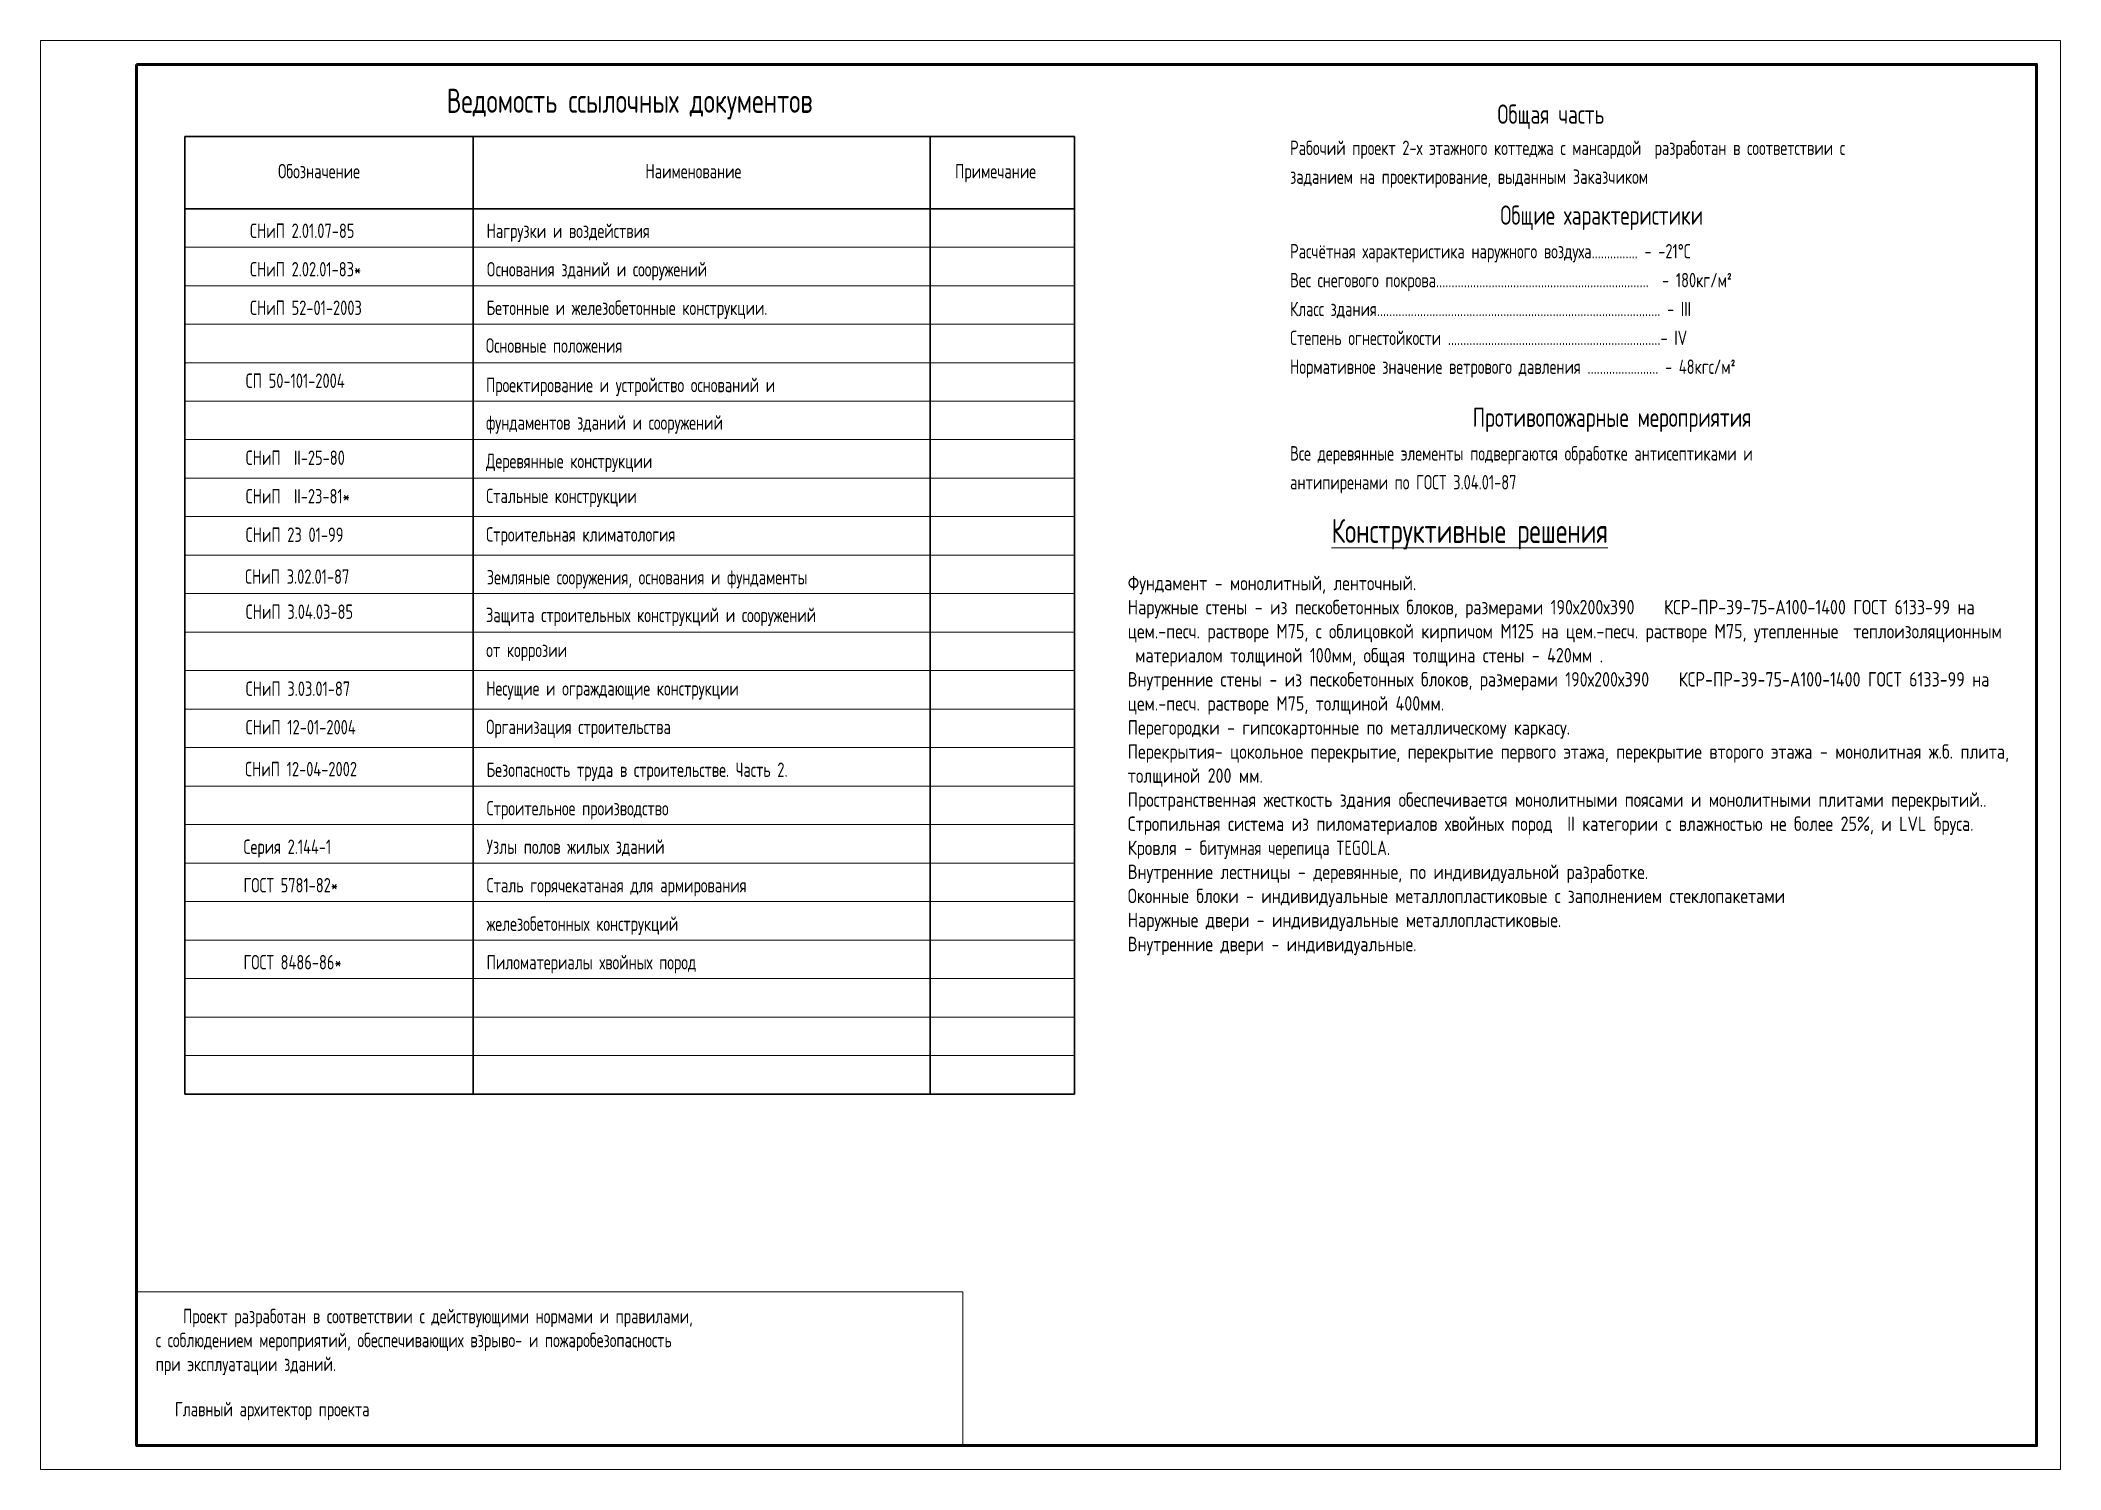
# Model space of a CAD drawing. Header units: millimetres. Extents: x -56498 to 234605, y -296269 to -29969.
# Drawn here: x 66605 to 108605, y -88869 to -59169 of the extents above; entities that cross this region are included whole.
import ezdxf
from ezdxf.enums import TextEntityAlignment as Align

# ---------------------------------------------------------------- set-up
doc = ezdxf.new("R2010")
doc.units = ezdxf.units.MM
doc.header["$LTSCALE"] = 100
for name, color, linetype, lineweight in [('0.3', 7, 'Continuous', 30), ('0.5', 7, 'Continuous', 50), ('Примітки 0.09', 200, 'Continuous', 9), ('Тонкі 0.18', 142, 'Continuous', 18), ('Штрихування 0.09', 253, 'Continuous', 9)]:
    doc.layers.add(name, color=color, linetype=linetype, lineweight=lineweight)
doc.styles.add('SPDS', font='SPDS.shx', dxfattribs={"width": 0.9})

msp = doc.modelspace()

# ---------------------------------------------------------------- texts
at = {"layer": 'Примітки 0.09', "style": 'SPDS', "width": 0.9}
msp.add_text('Ведомость ссылочных документов', height=500, dxfattribs=at).set_placement((78854.617, -60674.122), align=Align.CENTER)
for s, height, p in [('Общая часть', 400, (96897.728, -60901.095)), ('Рабочий проект 2-х этажного коттеджа с мансардой  разработан в соответствии с ', 300, (92585.318, -61551.095)), ('Обозначение', 300, (71546.581, -62035.815)), ('Наименование', 300, (79184.081, -62035.815)), ('Примечание', 300, (85621.581, -62035.815)), ('заданием на проектирование, выданным Заказчиком', 300, (92585.318, -62151.095)), ('СНиП 2.01.07-85 ', 300, (70961.887, -63274.885)), ('Нагрузки и воздействия', 300, (75881.163, -63274.885)), ('Общие характеристики', 400, (96957.703, -62999.837)), ('Расчётная характеристика наружного воздуха............... - -21°С ', 300, (92585.318, -63699.837)), ('СНиП 2.02.01-83* ', 300, (70961.887, -64074.885)), ('Oснования зданий и сооружений', 300, (75881.163, -64074.885)), ('Вес снегового покрова.....................................................................  - 180кг/м²', 300, (92585.318, -64299.837)), ('СНиП 52-01-2003', 300, (70961.887, -64874.885)), ('Бетонные и железобетонные конструкции.', 300, (75881.163, -64874.885)), ('Класс здания............................................................................................ - III', 300, (92585.318, -64899.837)), ('Основные положения', 300, (75868.123, -65659.077)), ('Степень огнестойкости .....................................................................- IV', 300, (92585.318, -65499.837)), ('Нормативное значение ветрового давления ....................... - 48кгс/м²', 300, (92585.318, -66099.837)), ('СП 50-101-2004', 300, (70873.093, -66391.227)), ('Проектирование и устройство оснований и', 300, (75868.123, -66478.96)), ('фундаментов зданий и сооружений', 300, (75868.123, -67259.077)), ('Противопожарные мероприятия', 400, (96382.211, -67200.275)), ('Все деревянные элементы подвергаются обработке антисептиками и ', 300, (92585.318, -67900.275)), ('СНиП  II-25-80 ', 300, (70873.093, -67991.227)), ('Деревянные конструкции', 300, (75868.123, -68059.077)), ('антипиренами по ГОСТ 3.04.01-87', 300, (92585.318, -68500.275)), ('СНиП  II-23-81*', 300, (70873.093, -68791.227)), ('Стальные конструкции', 300, (75872.623, -68784.528)), ('СНиП 23 01-99', 300, (70873.093, -69591.227)), ('Строительная климатология', 300, (75872.623, -69584.528)), ('СНиП 3.02.01-87', 300, (70860.201, -70461.201)), ('Земляные сооружения, основания и фундаменты', 300, (75884.264, -70474.885)), ('СНиП 3.04.03-85', 300, (70873.093, -71191.227)), ('Защита строительных конструкций и сооружений ', 300, (75868.123, -71259.077)), ('от коррозии', 300, (75872.623, -71984.528)), ('СНиП 3.03.01-87', 300, (70873.093, -72791.227)), ('Несущие и ограждающие конструкции', 300, (75872.623, -72784.528)), ('СНиП 12-01-2004', 300, (70873.093, -73591.227)), ('Организация строительства', 300, (75872.623, -73584.528)), ('СНиП 12-04-2002', 300, (70860.201, -74461.201)), ('Безопасность труда в строительстве. Часть 2.', 300, (75881.163, -74474.885)), ('Строительное производство', 300, (75881.163, -75274.885)), ('Серия 2.144-1', 300, (70827.509, -76074.885)), ('Узлы полов жилых зданий', 300, (75881.163, -76074.885)), ('ГОСТ 5781-82*', 300, (70827.509, -76874.885)), ('Сталь горячекатаная для армирования', 300, (75881.163, -76874.885)), ('железобетонных конструкций', 300, (75881.163, -77674.885)), ('ГОСТ 8486-86*', 300, (70827.509, -78474.885)), ('Пиломатериалы хвойных пород', 300, (75881.163, -78474.885)), ('Проект разработан в соответствии с действующими нормами и правилами,', 300, (69569.581, -85829.362)), ('с соблюдением мероприятий, обеспечивающих взрыво- и пожаробезопасность', 300, (69003.048, -86326.874)), ('при эксплуатации зданий.', 300, (69003.048, -86824.385)), ('Главный архитектор проекта', 300, (69401.478, -87762.485))]:
    msp.add_text(s, height=height, dxfattribs=at).set_placement(p)
at = {"layer": 'Примітки 0.09', "lineweight": 20, "style": 'SPDS', "width": 0.9}
msp.add_text('%%UКонструктивные решения', height=500, dxfattribs=at).set_placement((93448.647, -69612.019))
at = {"layer": 'Примітки 0.09', "ltscale": 100, "insert": (89211.303, -70296.089), "char_height": 300, "width": 18269.28111, "attachment_point": 1, "style": 'SPDS'}
msp.add_mtext('{\\W1;Фундамент - монолитный, ленточный.\\PНаружные стены - из пескобетонных блоков, размерами 190х200х390    КСP-ПР-39-75-А100-1400 ГОСТ 6133-99 на цем.-песч. растворе М75, с облицовкой кирпичом М125 на цем.-песч. растворе М75, утепленные  теплоизоляционным  материалом толщиной 100мм, общая толщина стены - 420мм .\\PВнутренние стены - из пескобетонных блоков, размерами 190х200х390    КСP-ПР-39-75-А100-1400 ГОСТ 6133-99 на цем.-песч. растворе М75, толщиной 400мм.\\PПерегородки - гипсокартонные по металлическому каркасу.\\P\\pt699.9;Перекрытия- цокольное перекрытие, перекрытие первого этажа, перекрытие второго этажа - монолитная ж.б. плита, толщиной 200 мм.\\P\\ptz;Пространственная жесткость здания обеспечивается монолитными поясами и монолитными плитами перекрытий..\\PСтропильная система из пиломатериалов хвойных пород  II категории с влажностью не более 25%, и LVL бруса.\\PКровля - б}итумная черепица TEGOLA{\\W1;.\\PВнутренние лестниц\\Fgost-uw|c204;ы\\Fspds|c204; - деревянные, по индивидуальной разработке.\\PОконные блоки - индивидуальные металлопластиковые с заполнением стеклопакетами\\PНаружные двери - индивидуальные металлопластиковые.\\PВнутренние двери - индивидуальные.}', dxfattribs=at)

# ---------------------------------------------------------------- linework, layer by layer
at = {"layer": '0.3'}
for p, q in [((75604.617, -61165.815), (75604.617, -81065.815)), ((85104.617, -61165.815), (85104.617, -81065.815)), ((88104.617, -61165.815), (88104.617, -81065.815))]:
    msp.add_line(p, q, dxfattribs=at)
for points in [[(69604.617, -61165.815, 0), (88104.617, -61165.815, 0)], [(69604.617, -61165.815, 0), (69604.617, -81065.815, 0)], [(69604.617, -62665.815, 0), (88104.617, -62665.815, 0)], [(69604.617, -81065.815, 0), (88104.617, -81065.815, 0)]]:
    msp.add_polyline3d(points, dxfattribs=at)
at = {"layer": '0.5', "color": 0}
msp.add_lwpolyline([(68604.617, -59668.985), (108104.617, -59668.985), (108104.617, -88368.985), (68604.617, -88368.985)], close=True, dxfattribs=at)
at = {"layer": 'Тонкі 0.18', "color": 7, "extrusion": (1, 0, 0), "elevation": 108104.617}
msp.add_lwpolyline([(-82868.985, 0), (-88368.985, 0)], dxfattribs=at)
at = {"layer": 'Тонкі 0.18', "ltscale": 100}
msp.add_lwpolyline([(68604.617, -85174.803), (85778.578, -85174.803), (85778.578, -88368.985), (68604.617, -88368.985)], close=True, dxfattribs=at)
at = {"layer": 'Тонкі 0.18'}
for points in [[(69604.617, -63465.815, 0), (88104.617, -63465.815, 0)], [(69604.617, -64265.815, 0), (88104.617, -64265.815, 0)], [(69604.617, -65065.815, 0), (88104.617, -65065.815, 0)], [(69604.617, -65865.815, 0), (88104.617, -65865.815, 0)], [(69604.617, -66665.815, 0), (88104.617, -66665.815, 0)], [(69604.617, -67465.815, 0), (88104.617, -67465.815, 0)], [(69604.617, -68265.815, 0), (88104.617, -68265.815, 0)], [(69604.617, -69065.815, 0), (88104.617, -69065.815, 0)], [(69604.617, -69065.815, 0), (88104.617, -69065.815, 0)], [(69604.617, -69865.815, 0), (88104.617, -69865.815, 0)], [(69604.617, -70665.815, 0), (88104.617, -70665.815, 0)], [(69604.617, -71465.815, 0), (88104.617, -71465.815, 0)], [(69604.617, -71465.815, 0), (88104.617, -71465.815, 0)], [(69604.617, -72265.815, 0), (88104.617, -72265.815, 0)], [(69604.617, -73065.815, 0), (88104.617, -73065.815, 0)], [(69604.617, -73865.815, 0), (88104.617, -73865.815, 0)], [(69604.617, -74665.815, 0), (88104.617, -74665.815, 0)], [(69604.617, -75465.815, 0), (88104.617, -75465.815, 0)], [(69604.617, -76265.815, 0), (88104.617, -76265.815, 0)], [(69604.617, -77065.815, 0), (88104.617, -77065.815, 0)], [(69604.617, -77865.815, 0), (88104.617, -77865.815, 0)], [(69604.617, -78665.815, 0), (88104.617, -78665.815, 0)], [(69604.617, -79465.815, 0), (88104.617, -79465.815, 0)], [(69604.617, -80265.815, 0), (88104.617, -80265.815, 0)]]:
    msp.add_polyline3d(points, dxfattribs=at)
at = {"layer": 'Штрихування 0.09'}
msp.add_lwpolyline([(66604.617, -59168.985), (108604.617, -59168.985), (108604.617, -88868.985), (66604.617, -88868.985)], close=True, dxfattribs=at)

msp.set_redraw_order([(e.dxf.handle, doc.entitydb.next_handle()) for e in msp.query("TEXT MTEXT ATTDEF DIMENSION ARC_DIMENSION")])  # texts and dimensions are drawn at this point

doc.saveas('drawing.dxf')
